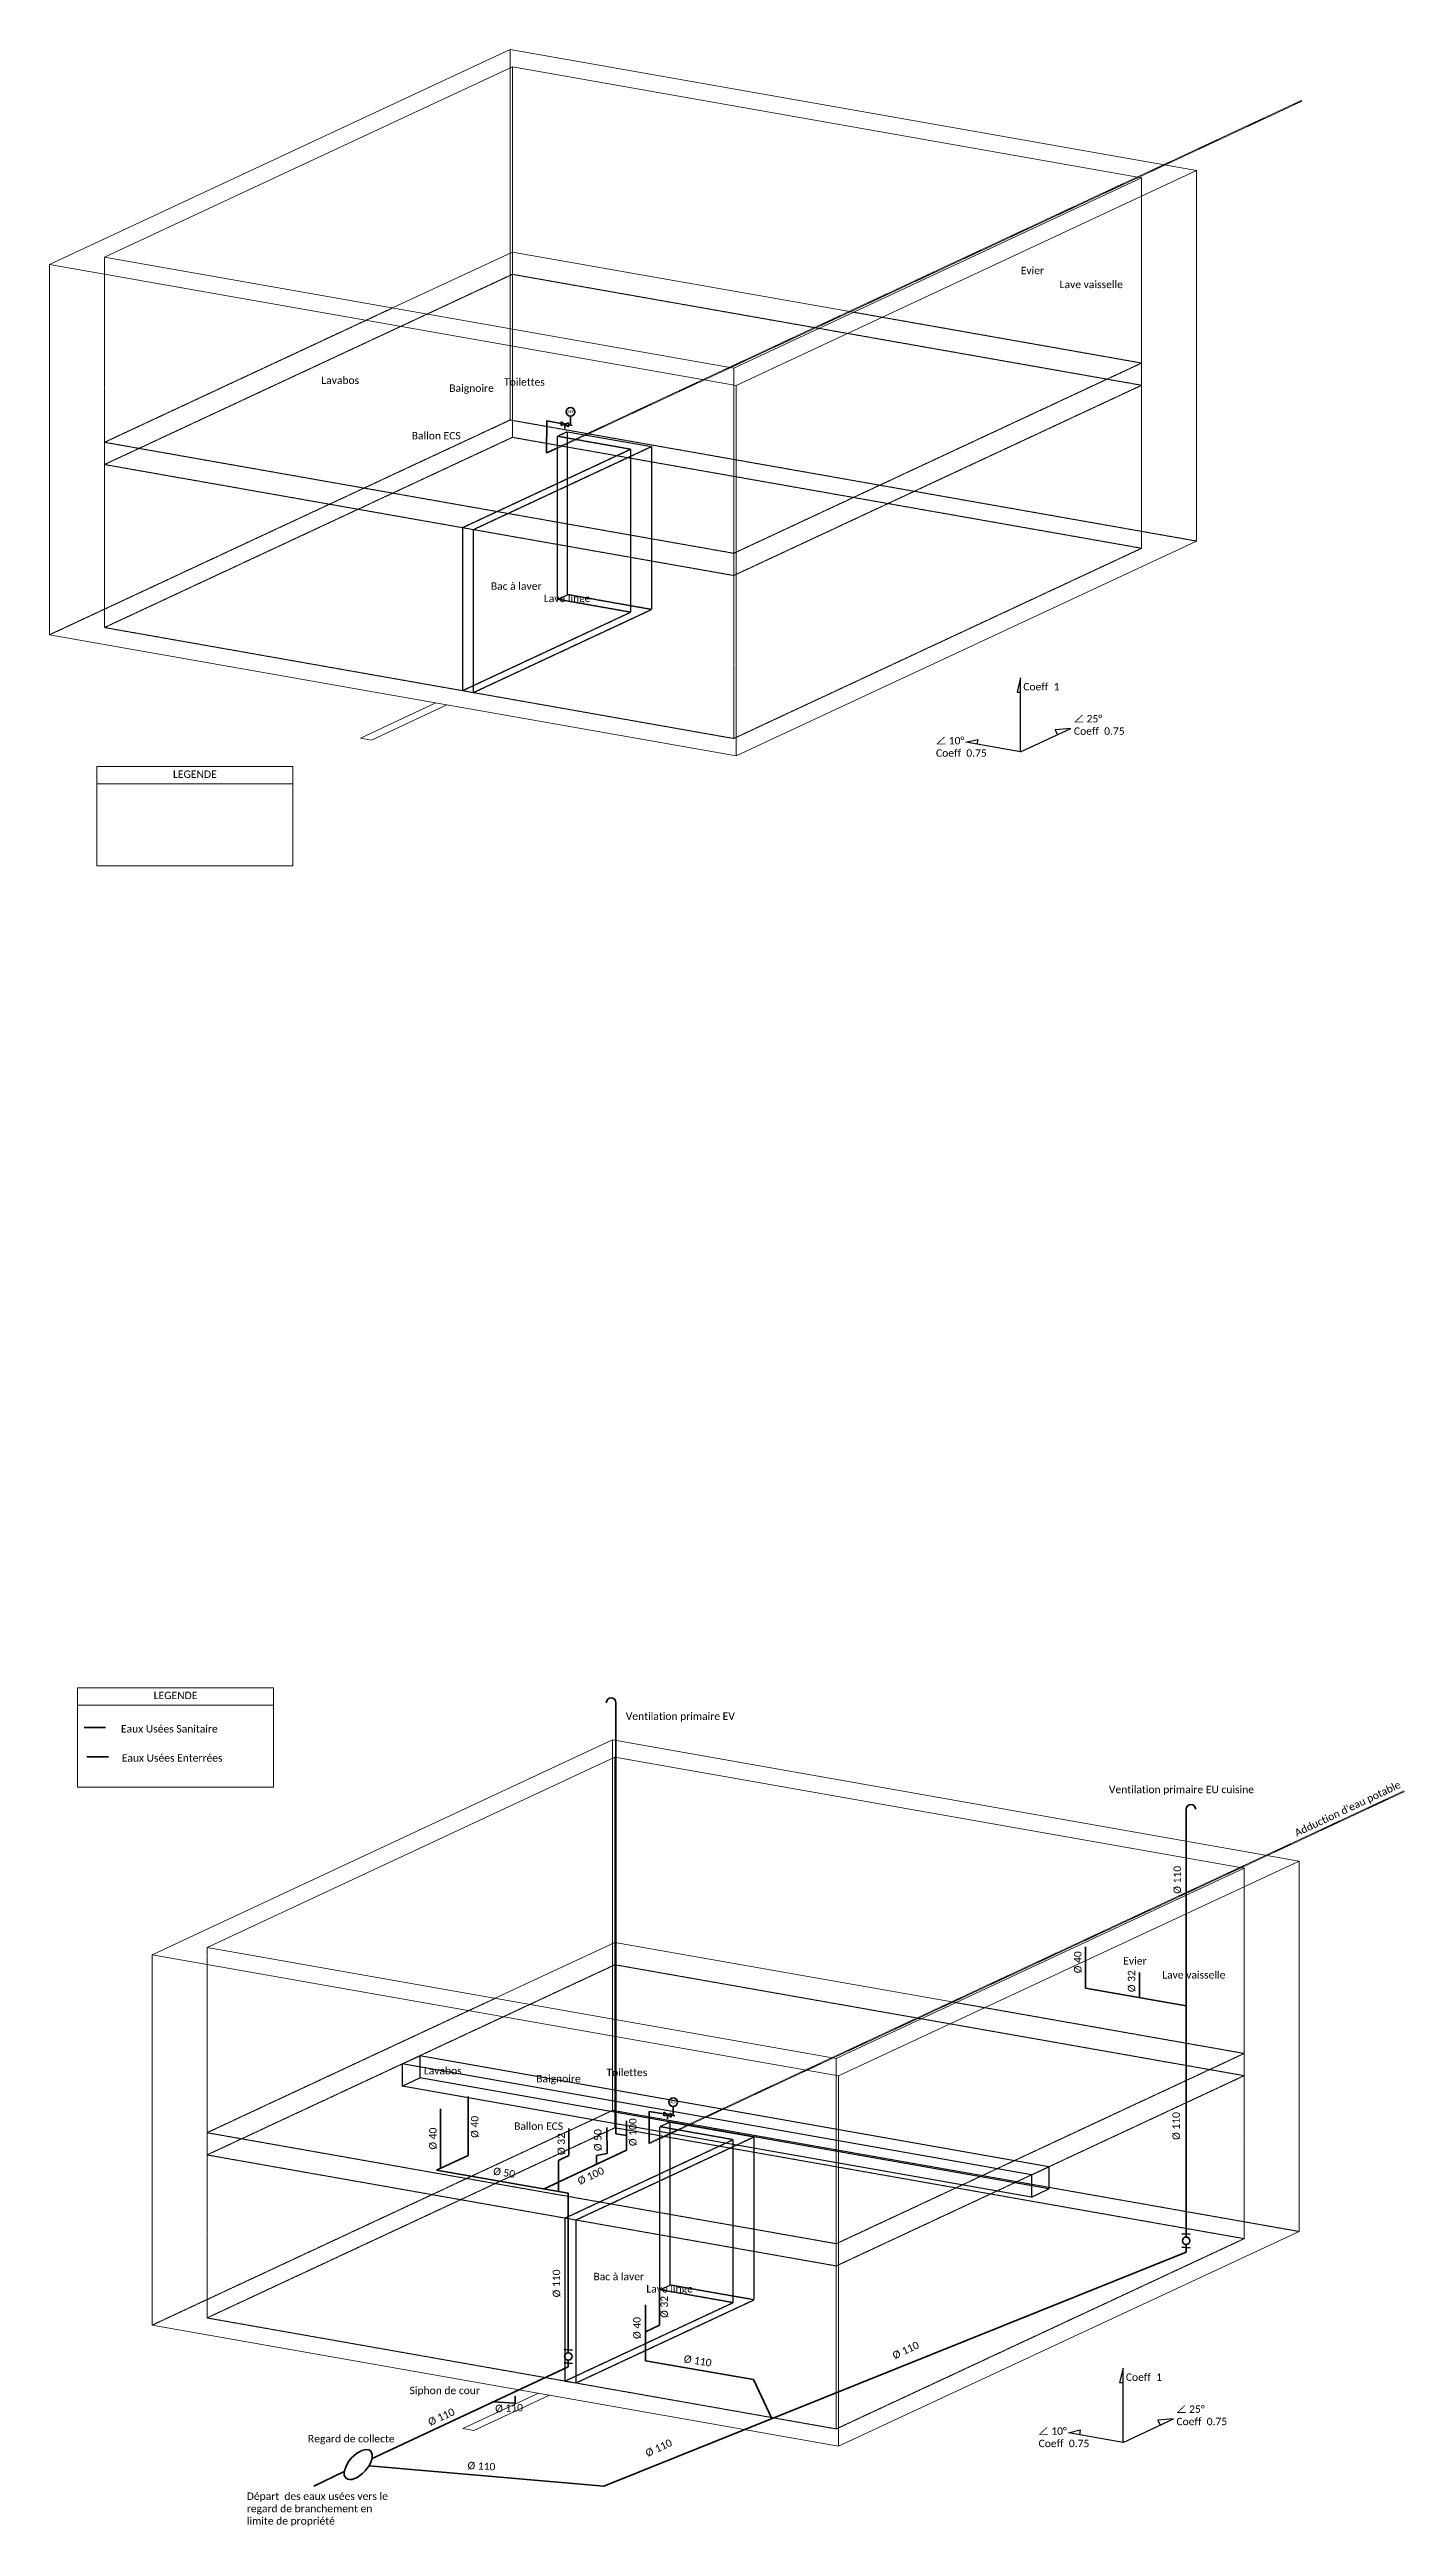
# Model space of a CAD drawing. Header units: millimetres. Extents: x -192996 to 6044, y -38260 to 35862.
# Drawn here: x -113437 to -95147, y -25778 to 7653 of the extents above; entities that cross this region are included whole.
import ezdxf

# ---------------------------------------------------------------- set-up
doc = ezdxf.new("R2010")
doc.units = ezdxf.units.MM
doc.linetypes.add('ACAD_ISO02W100', pattern=[15, 12, -3])
doc.linetypes.add('CONTINU', pattern=[0])
for name, color, linetype, lineweight in [('AEP', 144, 'ACAD_ISO02W100', 35), ('Dalle', 7, 'Continuous', 20), ('EU enterrée', 32, 'Continuous', 35), ('EU sanitaire', 237, 'Continuous', 35), ('Maç ext', 7, 'Continuous', 20), ('Maç int', 7, 'Continuous', 20), ('Mur de refend', 7, 'Continuous', 25), ('poutre', 7, 'Continuous', 25), ('Textes', 7, 'Continuous', 9)]:
    doc.layers.add(name, color=color, linetype=linetype, lineweight=lineweight)

msp = doc.modelspace()

# ---------------------------------------------------------------- texts
at = {"linetype": 'CONTINU', "char_height": 100, "attachment_point": 1}
for s, width, insert in [('{\\fCalibri|b0|i0|c0|p34;Coeff  1}', 497.88, (-100292, -897)), ('{\\fISOCPEUR|b0|i0|c0|p34;∠\\fCalibri|b0|i0|c0|p34; 25°\\PCoeff  0.75}', 744.23, (-99609, -1329)), ('{\\fISOCPEUR|b0|i0|c0|p34;∠\\fCalibri|b0|i0|c0|p34; 10°\\PCoeff  0.75}', 764.5, (-101470, -1625)), ('{\\fCalibri|b0|i0|c0|p34;Coeff  1}', 497.88, (-98908, -23713)), ('{\\fISOCPEUR|b0|i0|c0|p34;∠\\fCalibri|b0|i0|c0|p34; 25°\\PCoeff  0.75}', 744.23, (-98225, -24145)), ('{\\fISOCPEUR|b0|i0|c0|p34;∠\\fCalibri|b0|i0|c0|p34; 10°\\PCoeff  0.75}', 764.5, (-100086, -24441))]:
    msp.add_mtext_dynamic_manual_height_columns(s, width=width, gutter_width=12.5, heights=[0], dxfattribs=dict(at, insert=insert))
at = {"layer": 'AEP', "linetype": 'CONTINU', "char_height": 35, "attachment_point": 1}
for insert in [(-106446, 2784), (-105062, -20032)]:
    msp.add_mtext_dynamic_manual_height_columns('{\\fCalibri|b0|i0|c0|p34;AEP}', width=160.05, gutter_width=12.5, heights=[0], dxfattribs=dict(at, insert=insert))
at = {"layer": 'EU enterrée', "linetype": 'CONTINU', "char_height": 100}
for s, width, heights, insert, attachment_point in [('{\\fCalibri|b0|i0|c0|p34;Eaux Usées Enterrées}', 2645.55, [236], (-111782, -15406), 5), ('{\\fCalibri|b0|i0|c0|p34;Siphon de cour}', 1670.02, [0], (-108577, -23893), 1), ('{\\fCalibri|b0|i0|c0|p34;Regard de collecte}', 1670.02, [0], (-109948, -24544), 1), ('{\\fCalibri|b0|i0|c0|p34;Départ  des eaux usées vers le regard de branchement en limite de propriété}', 1923.86, [0], (-110774, -25320), 1)]:
    msp.add_mtext_dynamic_manual_height_columns(s, width=width, gutter_width=12.5, heights=heights, dxfattribs=dict(at, insert=insert, attachment_point=attachment_point))
at = {"layer": 'EU enterrée', "linetype": 'CONTINU', "char_height": 100, "attachment_point": 1}
for insert, rotation in [((-102071, -23433), 24.9896), ((-104864, -23463), 350.8773), ((-108340, -24331), 24.454), ((-107423, -24138), 2.1781), ((-105405, -24751), 24.9896), ((-107791, -24904), 357.0878)]:
    msp.add_mtext_dynamic_manual_height_columns('{\\fCalibri|b0|i0|c0|p34;%%C 110}', width=1670.02, gutter_width=12.5, heights=[0], dxfattribs=dict(at, insert=insert, rotation=rotation))
at = {"layer": 'EU sanitaire', "linetype": 'CONTINU', "char_height": 100}
for s, width, heights, insert, attachment_point in [('{\\fCalibri|b0|i0|c0|p34;Eaux Usées Sanitaire}', 2645.55, [236], (-111819, -15013), 5), ('{\\fCalibri|b0|i0|c0|p34;Ventilation primaire EV}', 1670.02, [0], (-105658, -14792), 1), ('{\\fCalibri|b0|i0|c0|p34;Ventilation primaire EU cuisine}', 2195.06, [0], (-99137, -15781), 1)]:
    msp.add_mtext_dynamic_manual_height_columns(s, width=width, gutter_width=12.5, heights=heights, dxfattribs=dict(at, insert=insert, attachment_point=attachment_point))
at = {"layer": 'EU sanitaire', "linetype": 'CONTINU', "char_height": 100, "attachment_point": 1}
for s, insert, rotation in [('{\\fCalibri|b0|i0|c0|p34;%%C 110}', (-98264, -17238), 90.0871), ('{\\fCalibri|b0|i0|c0|p34;%%C 40}', (-99607, -18312), 90.0871), ('{\\fCalibri|b0|i0|c0|p34;%%C 32}', (-98881, -18567), 90.0871), ('{\\fCalibri|b0|i0|c0|p34;%%C 40}', (-107748, -20533), 90.0871), ('{\\fCalibri|b0|i0|c0|p34;%%C 100}', (-105614, -20644), 90.0871), ('{\\fCalibri|b0|i0|c0|p34;%%C 110}', (-98279, -20561), 90.0871), ('{\\fCalibri|b0|i0|c0|p34;%%C 40}', (-108312, -20692), 90.0871), ('{\\fCalibri|b0|i0|c0|p34;%%C 32}', (-106579, -20765), 90.0871), ('{\\fCalibri|b0|i0|c0|p34;%%C 50}', (-106086, -20712), 90.0871), ('{\\fCalibri|b0|i0|c0|p34;%%C 50}', (-107438, -20929), 350.8773), ('{\\fCalibri|b0|i0|c0|p34;%%C 100}', (-106322, -21079), 24.9896), ('{\\fCalibri|b0|i0|c0|p34;%%C 110}', (-106644, -22686), 90.0871), ('{\\fCalibri|b0|i0|c0|p34;%%C 32}', (-105189, -22963), 90.0871), ('{\\fCalibri|b0|i0|c0|p34;%%C 40}', (-105558, -23248), 90.0871)]:
    msp.add_mtext_dynamic_manual_height_columns(s, width=1670.02, gutter_width=12.5, heights=[0], dxfattribs=dict(at, insert=insert, rotation=rotation))
at = {"layer": 'Textes', "linetype": 'CONTINU', "char_height": 100}
for s, width, heights, insert, attachment_point in [('{\\fCalibri|b0|i0|c0|p34;Evier}', 1670.02, [0], (-100326, 4721), 1), ('{\\fCalibri|b0|i0|c0|p34;Lave vaisselle}', 1670.02, [0], (-99801, 4533), 1), ('{\\fCalibri|b0|i0|c0|p34;Lavabos}', 1670.02, [0], (-109768, 3239), 1), ('{\\fCalibri|b0|i0|c0|p34;Baignoire}', 1670.02, [0], (-108040, 3133), 1), ('{\\fCalibri|b0|i0|c0|p34;Toilettes}', 1670.02, [0], (-107301, 3216), 1), ('{\\fCalibri|b0|i0|c0|p34;Ballon ECS}', 1670.02, [0], (-108548, 2491), 1), ('{\\fCalibri|b0|i0|c0|p34;Bac à laver}', 1946.05, [0], (-107479, 461), 1), ('{\\fCalibri|b0|i0|c0|p34;Lave linge}', 1670.02, [0], (-106764, 295), 1), ('{\\fCalibri|b0|i0|c0|p34;LEGENDE}', 2645.55, [236], (-111475, -2128), 5), ('{\\fCalibri|b0|i0|c0|p34;LEGENDE}', 2645.55, [236], (-111736, -14562), 5), ('{\\fCalibri|b0|i0|c0|p34;Evier}', 1670.02, [0], (-98943, -18095), 1), ('{\\fCalibri|b0|i0|c0|p34;Lave vaisselle}', 1670.02, [0], (-98417, -18283), 1), ('{\\fCalibri|b0|i0|c0|p34;Lavabos}', 1670.02, [0], (-108384, -19577), 1), ('{\\fCalibri|b0|i0|c0|p34;Baignoire}', 1670.02, [0], (-106867, -19684), 1), ('{\\fCalibri|b0|i0|c0|p34;Toilettes}', 1670.02, [0], (-105918, -19600), 1), ('{\\fCalibri|b0|i0|c0|p34;Ballon ECS}', 1670.02, [0], (-107165, -20325), 1), ('{\\fCalibri|b0|i0|c0|p34;Bac à laver}', 1946.05, [0], (-106095, -22355), 1), ('{\\fCalibri|b0|i0|c0|p34;Lave linge}', 1670.02, [0], (-105380, -22521), 1)]:
    msp.add_mtext_dynamic_manual_height_columns(s, width=width, gutter_width=12.5, heights=heights, dxfattribs=dict(at, insert=insert, attachment_point=attachment_point))
at = {"layer": 'Textes', "linetype": 'CONTINU', "insert": (-96643, -16378), "char_height": 100, "attachment_point": 1, "rotation": 25.2657}
msp.add_mtext_dynamic_manual_height_columns("{\\fCalibri|b0|i0|c0|p34;Adduction d'eau potable}", width=1670.02, gutter_width=12.5, heights=[0], dxfattribs=at)

# ---------------------------------------------------------------- linework, layer by layer
for p, q in [((-100329, -828), (-100377, -1019)), ((-100329, -1828), (-100329, -828)), ((-100377, -1019), (-100329, -1019)), ((-101067, -1697), (-100907, -1658)), ((-100907, -1658), (-100918, -1724)), ((-100329, -1828), (-99649, -1511)), ((-99649, -1511), (-99860, -1527)), ((-99860, -1527), (-99829, -1595)), ((-100329, -1828), (-101067, -1697)), ((-98945, -23644), (-98993, -23835)), ((-98945, -24644), (-98945, -23644)), ((-98993, -23835), (-98945, -23835)), ((-98945, -24644), (-98265, -24327)), ((-98265, -24327), (-98476, -24343)), ((-98476, -24343), (-98445, -24411)), ((-99683, -24513), (-99523, -24474)), ((-98945, -24644), (-99683, -24513)), ((-99523, -24474), (-99535, -24540))]:
    msp.add_line(p, q)
at = {"layer": 'AEP'}
for p, q in [((-106727, 2208), (-96531, 6963)), ((-105343, -20608), (-95147, -15853))]:
    msp.add_line(p, q, dxfattribs=at)
at = {"layer": 'AEP', "linetype": 'CONTINU'}
for p, q in [((-106403, 2583), (-106403, 2706)), ((-106727, 2208), (-106726, 2640)), ((-106726, 2640), (-106529, 2605)), ((-106529, 2630), (-106529, 2580)), ((-106529, 2630), (-106431, 2563)), ((-106431, 2613), (-106529, 2580)), ((-106480, 2596), (-106480, 2539)), ((-106431, 2563), (-106431, 2613)), ((-106431, 2588), (-106382, 2579)), ((-105343, -20608), (-105343, -20176)), ((-105343, -20176), (-105146, -20211)), ((-105146, -20186), (-105146, -20236)), ((-105146, -20186), (-105047, -20253)), ((-105047, -20203), (-105146, -20236)), ((-105096, -20220), (-105096, -20277)), ((-105047, -20253), (-105047, -20203)), ((-105047, -20228), (-104998, -20237)), ((-105019, -20233), (-105019, -20110))]:
    msp.add_line(p, q, dxfattribs=at)
for centre in [(-106403, 2764), (-105019, -20052)]:
    msp.add_circle(centre, 58.2, dxfattribs=at)
at = {"layer": 'Dalle'}
for p, q in [((-108805, 4166), (-107189, 4919)), ((-102585, 4108), (-107189, 4919)), ((-107421, -18650), (-105805, -17897)), ((-101201, -18708), (-105805, -17897))]:
    msp.add_line(p, q, dxfattribs=at)
at = {"layer": 'Dalle', "linetype": 'ACAD_ISO02W100', "ltscale": 0.25}
for p, q in [((-112695, 2052), (-107189, 4619)), ((-98695, 3122), (-107189, 4619)), ((-108805, 4166), (-112695, 2352)), ((-102585, 4108), (-98695, 3422)), ((-104201, 854), (-98695, 3422)), ((-104201, 554), (-98695, 3122)), ((-104201, 854), (-112695, 2352)), ((-104201, 554), (-112695, 2052)), ((-111311, -20764), (-105805, -18197)), ((-97311, -19694), (-105805, -18197)), ((-107421, -18650), (-111311, -20464)), ((-101201, -18708), (-97311, -19394)), ((-102817, -21962), (-97311, -19394)), ((-102817, -22262), (-97311, -19694)), ((-102817, -21962), (-111311, -20464)), ((-102817, -22262), (-111311, -20764))]:
    msp.add_line(p, q, dxfattribs=at)
at = {"layer": 'EU enterrée'}
for p, q in [((-112934, -15389), (-112642, -15389)), ((-98095, -22075), (-105954, -25233)), ((-109083, -24861), (-106434, -23626)), ((-105393, -23542), (-103934, -23794)), ((-107150, -24019), (-107150, -24113)), ((-103934, -23794), (-103688, -24322)), ((-107150, -24113), (-107440, -24095)), ((-109458, -25036), (-109869, -25234)), ((-109123, -24961), (-105954, -25233))]:
    msp.add_line(p, q, dxfattribs=at)
at = {"layer": 'EU enterrée', "extrusion": (0, 0, -1)}
msp.add_ellipse((-109269, -24943), major_axis=(165, 184), ratio=0.511129, dxfattribs=at)
at = {"layer": 'EU sanitaire'}
for p, q in [((-105791, -20477), (-105791, -14660)), ((-112970, -14996), (-112679, -14996)), ((-98095, -18750), (-98095, -16099)), ((-99454, -17956), (-99454, -18515)), ((-98724, -18303), (-98724, -18641)), ((-99454, -18515), (-98095, -18750)), ((-98095, -18750), (-98095, -21872)), ((-107785, -19973), (-107786, -20770)), ((-108160, -20140), (-108160, -20945)), ((-105912, -20392), (-105909, -20745)), ((-105647, -20304), (-105647, -20701)), ((-105647, -20701), (-106767, -21224)), ((-106426, -20409), (-106426, -20771)), ((-105647, -20503), (-105791, -20477)), ((-107786, -20770), (-108212, -20969)), ((-106434, -21282), (-108212, -20969)), ((-106426, -20771), (-106567, -20837)), ((-106567, -20837), (-106567, -21259)), ((-106054, -20770), (-105909, -20745)), ((-106054, -20770), (-106054, -20891)), ((-106434, -21282), (-106434, -23435)), ((-98038, -21834), (-98153, -21829)), ((-98038, -22016), (-98153, -22009)), ((-98095, -21972), (-98095, -22075)), ((-105204, -22596), (-105204, -23063)), ((-105391, -22788), (-105393, -23542)), ((-105204, -23063), (-105393, -23151)), ((-106378, -23397), (-106492, -23392)), ((-106378, -23579), (-106492, -23572)), ((-106434, -23535), (-106434, -23626))]:
    msp.add_line(p, q, dxfattribs=at)
for centre in [(-98095, -21922), (-106434, -23485)]:
    msp.add_circle(centre, 50, dxfattribs=at)
for centre in [(-105856, -14660), (-98030, -16099)]:
    msp.add_arc(centre, 65, 0, 180, dxfattribs=at)
at = {"layer": 'Maç ext'}
for p, q in [((-113437, 4754), (-107220, 7653)), ((-97953, 6019), (-107220, 7653)), ((-104170, 3120), (-97953, 6019)), ((-97953, 6019), (-97953, 1019)), ((-104170, 3120), (-113437, 4754)), ((-113437, -246), (-113437, 4754)), ((-104170, -1880), (-104170, 3120)), ((-104170, -1880), (-97953, 1019)), ((-104170, -1880), (-113437, -246)), ((-108220, -1166), (-109239, -1641)), ((-108072, -1192), (-109092, -1667)), ((-109092, -1667), (-109239, -1641)), ((-112053, -18062), (-105836, -15163)), ((-96569, -16797), (-105836, -15163)), ((-102786, -19696), (-96569, -16797)), ((-96569, -16797), (-96569, -21797)), ((-102786, -19696), (-112053, -18062)), ((-112053, -23062), (-112053, -18062)), ((-102786, -24696), (-102786, -19696)), ((-102786, -24696), (-96569, -21797)), ((-102786, -24696), (-112053, -23062)), ((-106836, -23981), (-107856, -24457)), ((-106688, -24008), (-107708, -24483)), ((-107708, -24483), (-107856, -24457))]:
    msp.add_line(p, q, dxfattribs=at)
at = {"layer": 'Maç ext', "linetype": 'ACAD_ISO02W100', "ltscale": 0.25}
for p, q in [((-107220, 2653), (-107220, 7653)), ((-113437, -246), (-107220, 2653)), ((-97953, 1019), (-107220, 2653)), ((-105836, -20163), (-105836, -15163)), ((-112053, -23062), (-105836, -20163)), ((-96569, -21797), (-105836, -20163))]:
    msp.add_line(p, q, dxfattribs=at)
at = {"layer": 'Maç int'}
for p, q in [((-112695, 4852), (-107189, 7419)), ((-98695, 5922), (-107189, 7419)), ((-107189, 4919), (-107189, 7419)), ((-104201, 3354), (-98695, 5922)), ((-104201, 3354), (-112695, 4852)), ((-111311, -17964), (-105805, -15397)), ((-97311, -16894), (-105805, -15397)), ((-105805, -17897), (-105805, -15397)), ((-102817, -19462), (-97311, -16894)), ((-102817, -19462), (-111311, -17964))]:
    msp.add_line(p, q, dxfattribs=at)
at = {"layer": 'Maç int', "linetype": 'ACAD_ISO02W100', "ltscale": 0.25}
for p, q in [((-98695, 5922), (-98695, 922)), ((-112695, 4852), (-112695, -148)), ((-107189, 4919), (-107189, 2419)), ((-104201, -1646), (-104201, 3354)), ((-112695, -148), (-107189, 2419)), ((-98695, 922), (-107189, 2419)), ((-104201, -1646), (-98695, 922)), ((-104201, -1646), (-112695, -148)), ((-97311, -16894), (-97311, -21894)), ((-111311, -17964), (-111311, -22964)), ((-105805, -17897), (-105805, -20397)), ((-102817, -24462), (-102817, -19462)), ((-111311, -22964), (-105805, -20397)), ((-97311, -21894), (-105805, -20397)), ((-102817, -24462), (-97311, -21894)), ((-102817, -24462), (-111311, -22964))]:
    msp.add_line(p, q, dxfattribs=at)
at = {"layer": 'Mur de refend', "linetype": 'ACAD_ISO02W100', "ltscale": 0.25}
for p, q in [((-106444, 2495), (-106580, 2432)), ((-106580, 232), (-106580, 2432)), ((-105596, 2258), (-106580, 2432)), ((-106444, 295), (-106444, 2495)), ((-107864, 1200), (-105596, 2258)), ((-107717, 1174), (-105312, 2295)), ((-105596, 2258), (-105596, 58)), ((-105312, 2295), (-105312, 95)), ((-107864, 1200), (-107864, -1000)), ((-107717, 1174), (-107717, -1026)), ((-107864, -1000), (-105596, 58)), ((-107717, -1026), (-105312, 95)), ((-105596, 58), (-106580, 232)), ((-105312, 95), (-106444, 295)), ((-105061, -20321), (-105197, -20384)), ((-105197, -22584), (-105197, -20384)), ((-104212, -20558), (-105197, -20384)), ((-105061, -22521), (-105061, -20321)), ((-106480, -21616), (-104212, -20558)), ((-106333, -21642), (-103928, -20520)), ((-104212, -20558), (-104212, -22758)), ((-103928, -20520), (-103928, -22720)), ((-106480, -21616), (-106480, -23816)), ((-106333, -21642), (-106333, -23842)), ((-106333, -23842), (-103928, -22720)), ((-104212, -22758), (-105197, -22584)), ((-103928, -22720), (-105061, -22521)), ((-106480, -23816), (-104212, -22758))]:
    msp.add_line(p, q, dxfattribs=at)
at = {"layer": 'Mur de refend'}
for p, q in [((-106444, 2495), (-105312, 2295)), ((-106580, 232), (-106444, 295)), ((-107864, -1000), (-107717, -1026)), ((-105061, -20321), (-103928, -20520)), ((-105197, -22584), (-105061, -22521)), ((-106480, -23816), (-106333, -23842))]:
    msp.add_line(p, q, dxfattribs=at)
at = {"layer": 'poutre'}
for p, q in [((-108677, -19536), (-108440, -19425)), ((-100183, -21033), (-108677, -19536)), ((-108677, -19536), (-108677, -19836)), ((-99946, -20923), (-108440, -19425)), ((-108440, -19425), (-108440, -19725)), ((-108677, -19836), (-108440, -19725)), ((-100183, -21333), (-108677, -19836)), ((-99946, -21223), (-108440, -19725)), ((-100183, -21033), (-99946, -20923)), ((-100183, -21033), (-100183, -21333)), ((-99946, -20923), (-99946, -21223)), ((-100183, -21333), (-99946, -21223))]:
    msp.add_line(p, q, dxfattribs=at)
at = {"layer": 'Textes'}
msp.add_line((-103349, 2044), (-103349, 2044), dxfattribs=at)
for points in [[(-112798, -2259), (-110153, -2259), (-110153, -2023), (-112798, -2023)], [(-112798, -2259), (-110153, -2259), (-110153, -3366), (-112798, -3366)], [(-113059, -14693), (-110413, -14693), (-110413, -14457), (-113059, -14457)], [(-113059, -14693), (-110413, -14693), (-110413, -15800), (-113059, -15800)]]:
    msp.add_lwpolyline(points, close=True, dxfattribs=at)

msp.set_redraw_order([(e.dxf.handle, doc.entitydb.next_handle()) for e in msp.query("TEXT MTEXT ATTDEF DIMENSION ARC_DIMENSION")])  # texts and dimensions are drawn at this point

doc.saveas('drawing.dxf')
